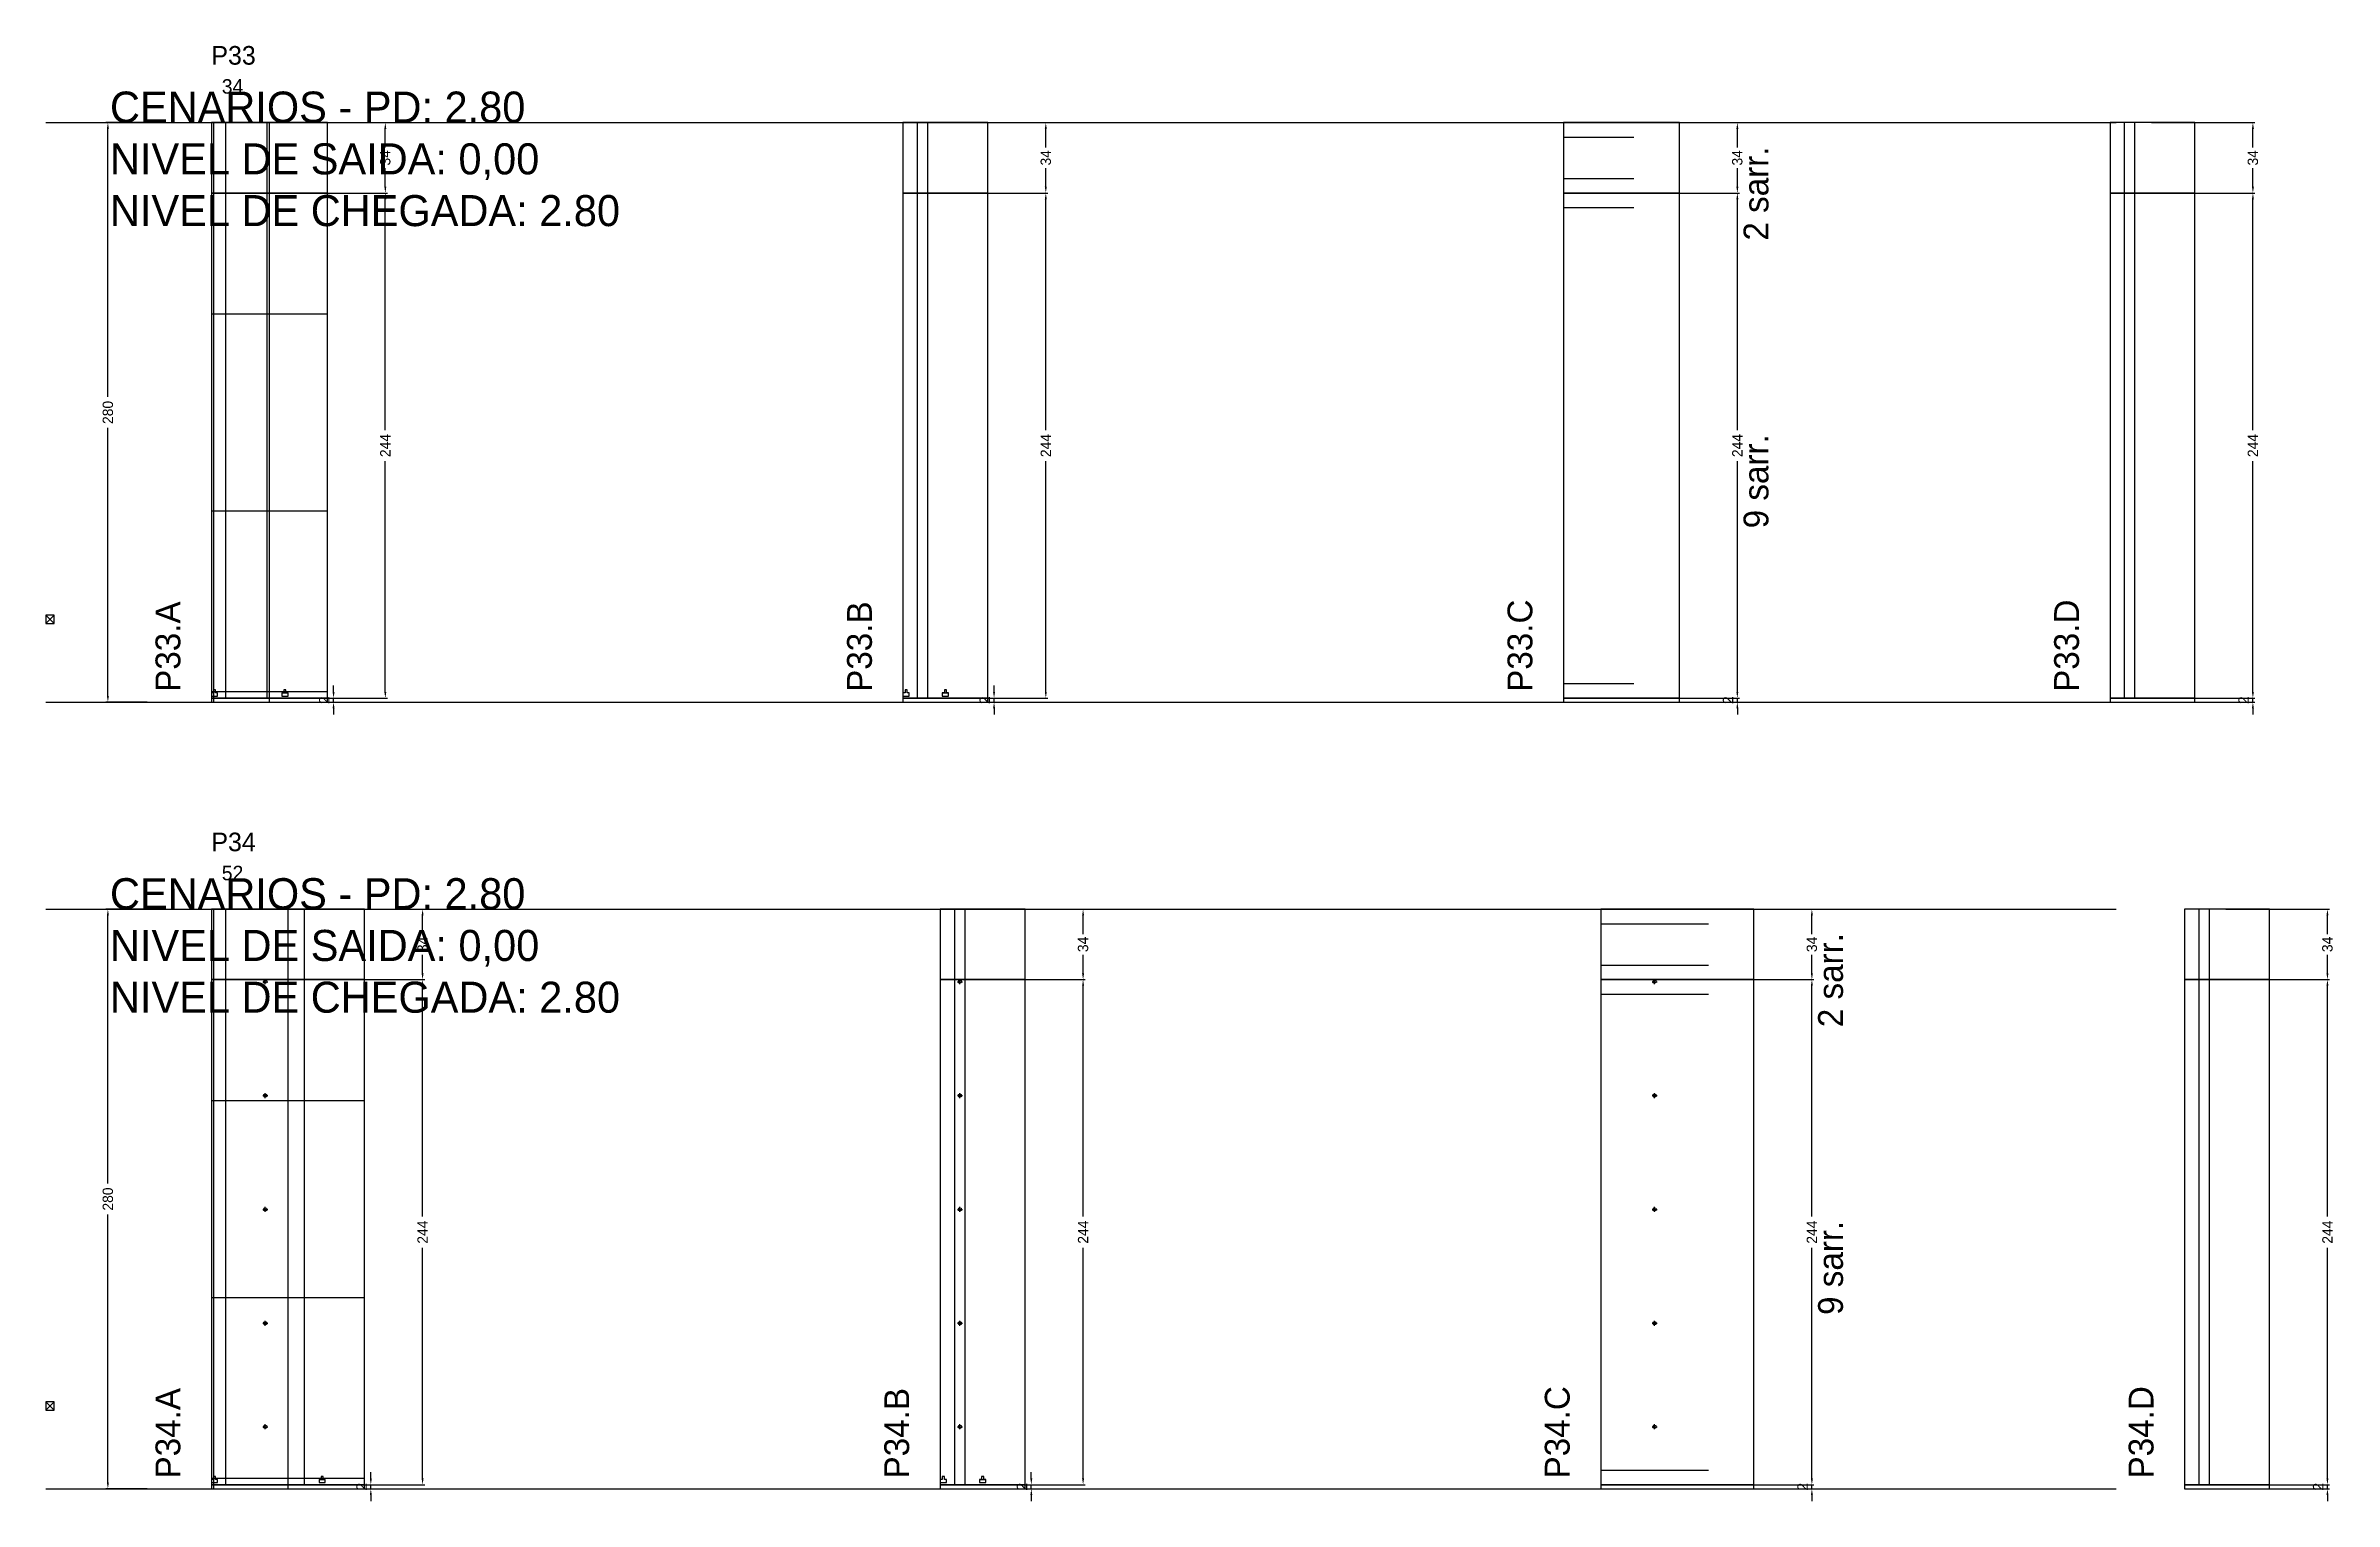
# Model space of a CAD drawing. Header units: centimetres. Extents: x -10500 to 4105, y -36866 to 295.
# Drawn here: x -7000 to -5895, y -12926 to -12223 of the extents above; entities that cross this region are included whole.
import ezdxf

# ---------------------------------------------------------------- set-up
doc = ezdxf.new("R2010")
doc.units = ezdxf.units.CM
doc.linetypes.add('DASHED', pattern=[2, -2])
for name, color, linetype in [('CHAPA', 140, 'Continuous'), ('COTA', 241, 'Continuous'), ('COTAS FURACAO', 16, 'Continuous'), ('Madeira', 30, 'Continuous'), ('NOMENCLATURA', 7, 'Continuous'), ('Nível', 160, 'Continuous'), ('Painéis', 200, 'Continuous'), ('Perfil Metálico', 150, 'Continuous'), ('SARR_2.2x7', 40, 'Continuous'), ('SARRAFO DE PRESSAO', 200, 'Continuous'), ('texto', 7, 'Continuous'), ('TEXTO_GERAL', 7, 'Continuous')]:
    doc.layers.add(name, color=color, linetype=linetype)
doc.dimstyles.new('PAINEL-NOVA', dxfattribs={"dimtxt": 5, "dimasz": 3, "dimexe": 1, "dimexo": 1, "dimgap": 1, "dimtad": 1, "dimcen": 2.5, "dimazin": 3, "dimtfac": 1, "dimtmove": 0, "dimatfit": 3})

msp = doc.modelspace()

# ---------------------------------------------------------------- texts
at = {"layer": 'NOMENCLATURA'}
for s, p in [('CENARIOS - PD: 2.80', (-6969, -12260)), ('NIVEL DE SAIDA: 0,00', (-6969, -12285)), ('NIVEL DE CHEGADA: 2.80', (-6969, -12310)), ('CENARIOS - PD: 2.80', (-6969, -12640)), ('NIVEL DE SAIDA: 0,00', (-6969, -12665)), ('NIVEL DE CHEGADA: 2.80', (-6969, -12690))]:
    msp.add_text(s, height=15, dxfattribs=at).set_placement(p)
for s, p in [('2 sarr.', (-6168, -12317)), ('9 sarr.', (-6168, -12456)), ('P33.A', (-6935, -12535)), ('P33.B', (-6601, -12535)), ('P33.C', (-6282, -12535)), ('P33.D', (-6018, -12535)), ('2 sarr.', (-6132, -12697)), ('9 sarr.', (-6132, -12836)), ('P34.A', (-6935, -12915)), ('P34.B', (-6583, -12915)), ('P34.C', (-6264, -12915)), ('P34.D', (-5982, -12915))]:
    msp.add_text(s, height=12, rotation=90, dxfattribs=at).set_placement(p)
at = {"layer": 'texto'}
for s, p in [('34', (-6915, -12246)), ('52', (-6915, -12626))]:
    msp.add_text(s, height=7, dxfattribs=at).set_placement(p)
at = {"layer": 'TEXTO_GERAL'}
for s, p in [('P33', (-6920, -12232)), ('P34', (-6920, -12612))]:
    msp.add_text(s, height=9, dxfattribs=at).set_placement(p)

# ---------------------------------------------------------------- blocks, each defined once
blk = doc.blocks.new('_CLOSEDFILLED')
at = {"color": 0, "linetype": 'BYBLOCK'}
blk.add_solid([(-1, 0.16), (0, 0), (-1, -0.16)], dxfattribs=at)
blk = doc.blocks.new('*D859')
for p, q in [((-6951, -12640), (-6971, -12640)), ((-6970, -12772.5), (-6970, -12643)), ((-6970, -12917), (-6970, -12787.5)), ((-6951, -12920), (-6971, -12920))]:
    blk.add_line(p, q)
at = {"layer": 'Defpoints'}
for p in [(-6950, -12640), (-6970, -12920), (-6950, -12920)]:
    blk.add_point(p, dxfattribs=at)
at = {"layer": 'COTA', "xscale": 3, "yscale": 3}
for p, rotation in [((-6970, -12640), 90), ((-6970, -12920), 270)]:
    blk.add_blockref('_CLOSEDFILLED', p, dxfattribs=dict(at, rotation=rotation))
at = {"layer": 'COTA', "insert": (-6970, -12780), "char_height": 5, "attachment_point": 5, "rotation": 90}
blk.add_mtext('280', dxfattribs=at)
blk = doc.blocks.new('MULDURA')
at = {"layer": 'Paineis'}
for p, q in [((0, 0), (4, 4)), ((4, 0), (0, 4))]:
    blk.add_line(p, q, dxfattribs=at)
blk.add_lwpolyline([(0, 0), (4, 0), (4, 4), (0, 4)], close=True, dxfattribs=at)
blk = doc.blocks.new('*D861')
for p, q in [((-6867, -12674), (-6817, -12674)), ((-6818, -12788.5), (-6818, -12677)), ((-6818, -12915), (-6818, -12803.5)), ((-6867, -12918), (-6817, -12918))]:
    blk.add_line(p, q)
at = {"layer": 'Defpoints'}
for p in [(-6868, -12674), (-6868, -12918), (-6818, -12918)]:
    blk.add_point(p, dxfattribs=at)
at = {"layer": 'COTA', "xscale": 3, "yscale": 3}
for p, rotation in [((-6818, -12674), 90), ((-6818, -12918), 270)]:
    blk.add_blockref('_CLOSEDFILLED', p, dxfattribs=dict(at, rotation=rotation))
at = {"layer": 'COTA', "insert": (-6818, -12796), "char_height": 5, "attachment_point": 5, "rotation": 90}
blk.add_mtext('244', dxfattribs=at)
blk = doc.blocks.new('*D862')
for p, q in [((-6867, -12640), (-6817, -12640)), ((-6818, -12652), (-6818, -12643)), ((-6818, -12671), (-6818, -12662)), ((-6867, -12674), (-6817, -12674))]:
    blk.add_line(p, q)
at = {"layer": 'Defpoints'}
for p in [(-6868, -12640), (-6868, -12674), (-6818, -12674)]:
    blk.add_point(p, dxfattribs=at)
at = {"layer": 'COTA', "xscale": 3, "yscale": 3}
for p, rotation in [((-6818, -12640), 90), ((-6818, -12674), 270)]:
    blk.add_blockref('_CLOSEDFILLED', p, dxfattribs=dict(at, rotation=rotation))
at = {"layer": 'COTA', "insert": (-6818, -12657), "char_height": 5, "attachment_point": 5, "rotation": 90}
blk.add_mtext('34', dxfattribs=at)
blk = doc.blocks.new('SLIPTEE')
at = {"layer": 'Paineis'}
blk.add_lwpolyline([(0, 0), (3, 0), (3, 1.5), (2, 1.5), (2, 3), (1, 3), (1, 1.5), (0, 1.5)], close=True, dxfattribs=at)
blk = doc.blocks.new('SLIPTDD')
at = {"layer": 'Paineis'}
blk.add_line((0, 1.5), (3, 1.5), dxfattribs=at)
blk.add_lwpolyline([(0, 0), (3, 0), (3, 1.5), (2, 1.5), (2, 3), (1, 3), (1, 1.5), (0, 1.5)], close=True, dxfattribs=at)
blk = doc.blocks.new('furacao')
at = {"layer": 'COTAS FURACAO'}
for p, q in [((-1.2, 0), (1.2, 0)), ((0, -1.2), (0, 1.2))]:
    blk.add_line(p, q, dxfattribs=at)
blk.add_circle((0, 0), 0.8, dxfattribs=at)
blk = doc.blocks.new('*D864')
for p, q in [((-6548, -12674), (-6498, -12674)), ((-6499, -12788.5), (-6499, -12677)), ((-6499, -12915), (-6499, -12803.5)), ((-6548, -12918), (-6498, -12918))]:
    blk.add_line(p, q)
at = {"layer": 'Defpoints'}
for p in [(-6549, -12674), (-6549, -12918), (-6499, -12918)]:
    blk.add_point(p, dxfattribs=at)
at = {"layer": 'COTA', "xscale": 3, "yscale": 3}
for p, rotation in [((-6499, -12674), 90), ((-6499, -12918), 270)]:
    blk.add_blockref('_CLOSEDFILLED', p, dxfattribs=dict(at, rotation=rotation))
at = {"layer": 'COTA', "insert": (-6499, -12796), "char_height": 5, "attachment_point": 5, "rotation": 90}
blk.add_mtext('244', dxfattribs=at)
blk = doc.blocks.new('*D865')
for p, q in [((-6548, -12640), (-6498, -12640)), ((-6499, -12652), (-6499, -12643)), ((-6499, -12671), (-6499, -12662)), ((-6548, -12674), (-6498, -12674))]:
    blk.add_line(p, q)
at = {"layer": 'Defpoints'}
for p in [(-6549, -12640), (-6549, -12674), (-6499, -12674)]:
    blk.add_point(p, dxfattribs=at)
at = {"layer": 'COTA', "xscale": 3, "yscale": 3}
for p, rotation in [((-6499, -12640), 90), ((-6499, -12674), 270)]:
    blk.add_blockref('_CLOSEDFILLED', p, dxfattribs=dict(at, rotation=rotation))
at = {"layer": 'COTA', "insert": (-6499, -12657), "char_height": 5, "attachment_point": 5, "rotation": 90}
blk.add_mtext('34', dxfattribs=at)
blk = doc.blocks.new('*D867')
for p, q in [((-6196, -12674), (-6146, -12674)), ((-6147, -12788.5), (-6147, -12677)), ((-6147, -12915), (-6147, -12803.5)), ((-6196, -12918), (-6146, -12918))]:
    blk.add_line(p, q)
at = {"layer": 'Defpoints'}
for p in [(-6197, -12674), (-6197, -12918), (-6147, -12918)]:
    blk.add_point(p, dxfattribs=at)
at = {"layer": 'COTA', "xscale": 3, "yscale": 3}
for p, rotation in [((-6147, -12674), 90), ((-6147, -12918), 270)]:
    blk.add_blockref('_CLOSEDFILLED', p, dxfattribs=dict(at, rotation=rotation))
at = {"layer": 'COTA', "insert": (-6147, -12796), "char_height": 5, "attachment_point": 5, "rotation": 90}
blk.add_mtext('244', dxfattribs=at)
blk = doc.blocks.new('*D868')
for p, q in [((-6196, -12640), (-6146, -12640)), ((-6147, -12652), (-6147, -12643)), ((-6147, -12671), (-6147, -12662)), ((-6196, -12674), (-6146, -12674))]:
    blk.add_line(p, q)
at = {"layer": 'Defpoints'}
for p in [(-6197, -12640), (-6197, -12674), (-6147, -12674)]:
    blk.add_point(p, dxfattribs=at)
at = {"layer": 'COTA', "xscale": 3, "yscale": 3}
for p, rotation in [((-6147, -12640), 90), ((-6147, -12674), 270)]:
    blk.add_blockref('_CLOSEDFILLED', p, dxfattribs=dict(at, rotation=rotation))
at = {"layer": 'COTA', "insert": (-6147, -12657), "char_height": 5, "attachment_point": 5, "rotation": 90}
blk.add_mtext('34', dxfattribs=at)
blk = doc.blocks.new('*D870')
for p, q in [((-5947, -12674), (-5897, -12674)), ((-5898, -12788.5), (-5898, -12677)), ((-5898, -12915), (-5898, -12803.5)), ((-5947, -12918), (-5897, -12918))]:
    blk.add_line(p, q)
at = {"layer": 'Defpoints'}
for p in [(-5948, -12674), (-5948, -12918), (-5898, -12918)]:
    blk.add_point(p, dxfattribs=at)
at = {"layer": 'COTA', "xscale": 3, "yscale": 3}
for p, rotation in [((-5898, -12674), 90), ((-5898, -12918), 270)]:
    blk.add_blockref('_CLOSEDFILLED', p, dxfattribs=dict(at, rotation=rotation))
at = {"layer": 'COTA', "insert": (-5898, -12796), "char_height": 5, "attachment_point": 5, "rotation": 90}
blk.add_mtext('244', dxfattribs=at)
blk = doc.blocks.new('*D871')
for p, q in [((-5947, -12640), (-5897, -12640)), ((-5898, -12652), (-5898, -12643)), ((-5898, -12671), (-5898, -12662)), ((-5947, -12674), (-5897, -12674))]:
    blk.add_line(p, q)
at = {"layer": 'Defpoints'}
for p in [(-5948, -12640), (-5948, -12674), (-5898, -12674)]:
    blk.add_point(p, dxfattribs=at)
at = {"layer": 'COTA', "xscale": 3, "yscale": 3}
for p, rotation in [((-5898, -12640), 90), ((-5898, -12674), 270)]:
    blk.add_blockref('_CLOSEDFILLED', p, dxfattribs=dict(at, rotation=rotation))
at = {"layer": 'COTA', "insert": (-5898, -12657), "char_height": 5, "attachment_point": 5, "rotation": 90}
blk.add_mtext('34', dxfattribs=at)
blk = doc.blocks.new('*D833')
for p, q in [((-6951, -12260), (-6971, -12260)), ((-6970, -12392.5), (-6970, -12263)), ((-6970, -12537), (-6970, -12407.5)), ((-6951, -12540), (-6971, -12540))]:
    blk.add_line(p, q)
at = {"layer": 'Defpoints'}
for p in [(-6950, -12260), (-6970, -12540), (-6950, -12540)]:
    blk.add_point(p, dxfattribs=at)
at = {"layer": 'COTA', "xscale": 3, "yscale": 3}
for p, rotation in [((-6970, -12260), 90), ((-6970, -12540), 270)]:
    blk.add_blockref('_CLOSEDFILLED', p, dxfattribs=dict(at, rotation=rotation))
at = {"layer": 'COTA', "insert": (-6970, -12400), "char_height": 5, "attachment_point": 5, "rotation": 90}
blk.add_mtext('280', dxfattribs=at)
blk = doc.blocks.new('*D835')
for p, q in [((-6885, -12294), (-6835, -12294)), ((-6836, -12408.5), (-6836, -12297)), ((-6836, -12535), (-6836, -12423.5)), ((-6885, -12538), (-6835, -12538))]:
    blk.add_line(p, q)
at = {"layer": 'Defpoints'}
for p in [(-6886, -12294), (-6886, -12538), (-6836, -12538)]:
    blk.add_point(p, dxfattribs=at)
at = {"layer": 'COTA', "xscale": 3, "yscale": 3}
for p, rotation in [((-6836, -12294), 90), ((-6836, -12538), 270)]:
    blk.add_blockref('_CLOSEDFILLED', p, dxfattribs=dict(at, rotation=rotation))
at = {"layer": 'COTA', "insert": (-6836, -12416), "char_height": 5, "attachment_point": 5, "rotation": 90}
blk.add_mtext('244', dxfattribs=at)
blk = doc.blocks.new('*D836')
for p, q in [((-6885, -12260), (-6835, -12260)), ((-6836, -12272), (-6836, -12263)), ((-6836, -12291), (-6836, -12282)), ((-6885, -12294), (-6835, -12294))]:
    blk.add_line(p, q)
at = {"layer": 'Defpoints'}
for p in [(-6886, -12260), (-6886, -12294), (-6836, -12294)]:
    blk.add_point(p, dxfattribs=at)
at = {"layer": 'COTA', "xscale": 3, "yscale": 3}
for p, rotation in [((-6836, -12260), 90), ((-6836, -12294), 270)]:
    blk.add_blockref('_CLOSEDFILLED', p, dxfattribs=dict(at, rotation=rotation))
at = {"layer": 'COTA', "insert": (-6836, -12277), "char_height": 5, "attachment_point": 5, "rotation": 90}
blk.add_mtext('34', dxfattribs=at)
blk = doc.blocks.new('*D838')
for p, q in [((-6566, -12294), (-6516, -12294)), ((-6517, -12408.5), (-6517, -12297)), ((-6517, -12535), (-6517, -12423.5)), ((-6566, -12538), (-6516, -12538))]:
    blk.add_line(p, q)
at = {"layer": 'Defpoints'}
for p in [(-6567, -12294), (-6567, -12538), (-6517, -12538)]:
    blk.add_point(p, dxfattribs=at)
at = {"layer": 'COTA', "xscale": 3, "yscale": 3}
for p, rotation in [((-6517, -12294), 90), ((-6517, -12538), 270)]:
    blk.add_blockref('_CLOSEDFILLED', p, dxfattribs=dict(at, rotation=rotation))
at = {"layer": 'COTA', "insert": (-6517, -12416), "char_height": 5, "attachment_point": 5, "rotation": 90}
blk.add_mtext('244', dxfattribs=at)
blk = doc.blocks.new('*D839')
for p, q in [((-6566, -12260), (-6516, -12260)), ((-6517, -12272), (-6517, -12263)), ((-6517, -12291), (-6517, -12282)), ((-6566, -12294), (-6516, -12294))]:
    blk.add_line(p, q)
at = {"layer": 'Defpoints'}
for p in [(-6567, -12260), (-6567, -12294), (-6517, -12294)]:
    blk.add_point(p, dxfattribs=at)
at = {"layer": 'COTA', "xscale": 3, "yscale": 3}
for p, rotation in [((-6517, -12260), 90), ((-6517, -12294), 270)]:
    blk.add_blockref('_CLOSEDFILLED', p, dxfattribs=dict(at, rotation=rotation))
at = {"layer": 'COTA', "insert": (-6517, -12277), "char_height": 5, "attachment_point": 5, "rotation": 90}
blk.add_mtext('34', dxfattribs=at)
blk = doc.blocks.new('*D841')
for p, q in [((-6232, -12294), (-6182, -12294)), ((-6183, -12408.5), (-6183, -12297)), ((-6183, -12535), (-6183, -12423.5)), ((-6232, -12538), (-6182, -12538))]:
    blk.add_line(p, q)
at = {"layer": 'Defpoints'}
for p in [(-6233, -12294), (-6233, -12538), (-6183, -12538)]:
    blk.add_point(p, dxfattribs=at)
at = {"layer": 'COTA', "xscale": 3, "yscale": 3}
for p, rotation in [((-6183, -12294), 90), ((-6183, -12538), 270)]:
    blk.add_blockref('_CLOSEDFILLED', p, dxfattribs=dict(at, rotation=rotation))
at = {"layer": 'COTA', "insert": (-6183, -12416), "char_height": 5, "attachment_point": 5, "rotation": 90}
blk.add_mtext('244', dxfattribs=at)
blk = doc.blocks.new('*D842')
for p, q in [((-6232, -12260), (-6182, -12260)), ((-6183, -12272), (-6183, -12263)), ((-6183, -12291), (-6183, -12282)), ((-6232, -12294), (-6182, -12294))]:
    blk.add_line(p, q)
at = {"layer": 'Defpoints'}
for p in [(-6233, -12260), (-6233, -12294), (-6183, -12294)]:
    blk.add_point(p, dxfattribs=at)
at = {"layer": 'COTA', "xscale": 3, "yscale": 3}
for p, rotation in [((-6183, -12260), 90), ((-6183, -12294), 270)]:
    blk.add_blockref('_CLOSEDFILLED', p, dxfattribs=dict(at, rotation=rotation))
at = {"layer": 'COTA', "insert": (-6183, -12277), "char_height": 5, "attachment_point": 5, "rotation": 90}
blk.add_mtext('34', dxfattribs=at)
blk = doc.blocks.new('*D844')
for p, q in [((-5983, -12294), (-5933, -12294)), ((-5934, -12408.5), (-5934, -12297)), ((-5934, -12535), (-5934, -12423.5)), ((-5983, -12538), (-5933, -12538))]:
    blk.add_line(p, q)
at = {"layer": 'Defpoints'}
for p in [(-5984, -12294), (-5984, -12538), (-5934, -12538)]:
    blk.add_point(p, dxfattribs=at)
at = {"layer": 'COTA', "xscale": 3, "yscale": 3}
for p, rotation in [((-5934, -12294), 90), ((-5934, -12538), 270)]:
    blk.add_blockref('_CLOSEDFILLED', p, dxfattribs=dict(at, rotation=rotation))
at = {"layer": 'COTA', "insert": (-5934, -12416), "char_height": 5, "attachment_point": 5, "rotation": 90}
blk.add_mtext('244', dxfattribs=at)
blk = doc.blocks.new('*D845')
for p, q in [((-5983, -12260), (-5933, -12260)), ((-5934, -12272), (-5934, -12263)), ((-5934, -12291), (-5934, -12282)), ((-5983, -12294), (-5933, -12294))]:
    blk.add_line(p, q)
at = {"layer": 'Defpoints'}
for p in [(-5984, -12260), (-5984, -12294), (-5934, -12294)]:
    blk.add_point(p, dxfattribs=at)
at = {"layer": 'COTA', "xscale": 3, "yscale": 3}
for p, rotation in [((-5934, -12260), 90), ((-5934, -12294), 270)]:
    blk.add_blockref('_CLOSEDFILLED', p, dxfattribs=dict(at, rotation=rotation))
at = {"layer": 'COTA', "insert": (-5934, -12277), "char_height": 5, "attachment_point": 5, "rotation": 90}
blk.add_mtext('34', dxfattribs=at)

# ---------------------------------------------------------------- dimensions: what is measured, and where the dimension line sits
at = {"layer": 'COTA'}
for base, p1, p2, picture, middle in [((-6970, -12540), (-6950, -12540), (-6950, -12260), '*D833', (-6970, -12400)), ((-6836, -12294), (-6886, -12294), (-6886, -12260), '*D836', (-6836, -12277)), ((-6517, -12294), (-6567, -12294), (-6567, -12260), '*D839', (-6517, -12277)), ((-6183, -12294), (-6233, -12294), (-6233, -12260), '*D842', (-6183, -12277)), ((-5934, -12294), (-5984, -12294), (-5984, -12260), '*D845', (-5934, -12277)), ((-6836, -12538), (-6886, -12538), (-6886, -12294), '*D835', (-6836, -12416)), ((-6517, -12538), (-6567, -12538), (-6567, -12294), '*D838', (-6517, -12416)), ((-6183, -12538), (-6233, -12538), (-6233, -12294), '*D841', (-6183, -12416)), ((-5934, -12538), (-5984, -12538), (-5984, -12294), '*D844', (-5934, -12416)), ((-6970, -12920), (-6950, -12920), (-6950, -12640), '*D859', (-6970, -12780)), ((-6818, -12674), (-6868, -12674), (-6868, -12640), '*D862', (-6818, -12657)), ((-6499, -12674), (-6549, -12674), (-6549, -12640), '*D865', (-6499, -12657)), ((-6147, -12674), (-6197, -12674), (-6197, -12640), '*D868', (-6147, -12657)), ((-5898, -12674), (-5948, -12674), (-5948, -12640), '*D871', (-5898, -12657)), ((-6818, -12918), (-6868, -12918), (-6868, -12674), '*D861', (-6818, -12796)), ((-6499, -12918), (-6549, -12918), (-6549, -12674), '*D864', (-6499, -12796)), ((-6147, -12918), (-6197, -12918), (-6197, -12674), '*D867', (-6147, -12796)), ((-5898, -12918), (-5948, -12918), (-5948, -12674), '*D870', (-5898, -12796))]:
    dim = msp.add_linear_dim(base=base, p1=p1, p2=p2, angle=90, dimstyle='PAINEL-NOVA', dxfattribs=at)
    dim.commit()
    dim.dimension.update_dxf_attribs({"geometry": picture, "text_midpoint": middle})
for base, p1, p2 in [((-6861, -12540), (-6886, -12540), (-6886, -12538)), ((-6542, -12540), (-6567, -12540), (-6567, -12538)), ((-6183, -12540), (-6233, -12540), (-6233, -12538)), ((-5934, -12540), (-5984, -12540), (-5984, -12538)), ((-6843, -12920), (-6868, -12920), (-6868, -12918)), ((-6524, -12920), (-6549, -12920), (-6549, -12918)), ((-6147, -12920), (-6197, -12920), (-6197, -12918)), ((-5898, -12920), (-5948, -12920), (-5948, -12918))]:
    msp.add_linear_dim(base=base, p1=p1, p2=p2, angle=90, dimstyle='PAINEL-NOVA', dxfattribs=at).render()

# ---------------------------------------------------------------- linework, layer by layer
at = {"layer": 'CHAPA'}
for points in [[(-6920, -12540), (-6918.8, -12540), (-6918.8, -12260), (-6920, -12260)], [(-6920, -12920), (-6918.8, -12920), (-6918.8, -12640), (-6920, -12640)]]:
    msp.add_lwpolyline(points, close=True, dxfattribs=at)
at = {"layer": 'Madeira'}
for points in [[(-6920, -12352.4), (-6864, -12352.4)], [(-6920, -12447.6), (-6864, -12447.6)], [(-6920, -12732.4), (-6846, -12732.4)], [(-6920, -12827.6), (-6846, -12827.6)]]:
    msp.add_lwpolyline(points, dxfattribs=at)
at = {"layer": 'Nível', "linetype": 'DASHED'}
for points in [[(-7000, -12260), (-6000, -12260)], [(-7000, -12540), (-6000, -12540)], [(-7000, -12640), (-6000, -12640)], [(-7000, -12920), (-6000, -12920)]]:
    msp.add_lwpolyline(points, dxfattribs=at)
at = {"layer": 'Painéis'}
for points in [[(-6920, -12294), (-6864, -12294), (-6864, -12260), (-6920, -12260)], [(-6920, -12540), (-6864, -12540), (-6864, -12260), (-6920, -12260)], [(-6586, -12294), (-6545, -12294), (-6545, -12260), (-6586, -12260)], [(-6267, -12294), (-6211, -12294), (-6211, -12260), (-6267, -12260)], [(-6003, -12294), (-5962, -12294), (-5962, -12260), (-6003, -12260)], [(-6920, -12538), (-6864, -12538), (-6864, -12294), (-6920, -12294)], [(-6586, -12538), (-6545, -12538), (-6545, -12294), (-6586, -12294)], [(-6267, -12538), (-6211, -12538), (-6211, -12294), (-6267, -12294)], [(-6003, -12538), (-5962, -12538), (-5962, -12294), (-6003, -12294)], [(-6920, -12540), (-6864, -12540), (-6864, -12538), (-6920, -12538)], [(-6586, -12540), (-6545, -12540), (-6545, -12538), (-6586, -12538)], [(-6267, -12540), (-6211, -12540), (-6211, -12538), (-6267, -12538)], [(-6003, -12540), (-5962, -12540), (-5962, -12538), (-6003, -12538)], [(-6920, -12674), (-6846, -12674), (-6846, -12640), (-6920, -12640)], [(-6920, -12920), (-6846, -12920), (-6846, -12640), (-6920, -12640)], [(-6568, -12674), (-6527, -12674), (-6527, -12640), (-6568, -12640)], [(-6249, -12674), (-6175, -12674), (-6175, -12640), (-6249, -12640)], [(-5967, -12674), (-5926, -12674), (-5926, -12640), (-5967, -12640)], [(-6920, -12918), (-6846, -12918), (-6846, -12674), (-6920, -12674)], [(-6568, -12918), (-6527, -12918), (-6527, -12674), (-6568, -12674)], [(-6249, -12918), (-6175, -12918), (-6175, -12674), (-6249, -12674)], [(-5967, -12918), (-5926, -12918), (-5926, -12674), (-5967, -12674)], [(-6920, -12920), (-6846, -12920), (-6846, -12918), (-6920, -12918)], [(-6568, -12920), (-6527, -12920), (-6527, -12918), (-6568, -12918)], [(-6249, -12920), (-6175, -12920), (-6175, -12918), (-6249, -12918)], [(-5967, -12920), (-5926, -12920), (-5926, -12918), (-5967, -12918)]]:
    msp.add_lwpolyline(points, close=True, dxfattribs=at)
at = {"layer": 'Perfil Metálico'}
for p, q in [((-6892, -12540), (-6892, -12260)), ((-6883, -12920), (-6883, -12640))]:
    msp.add_line(p, q, dxfattribs=at)
at = {"layer": 'SARR_2.2x7'}
for points in [[(-6913, -12294), (-6913, -12260)], [(-6893, -12294), (-6893, -12260)], [(-6579, -12294), (-6579, -12260)], [(-6574, -12294), (-6574, -12260)], [(-6267, -12267), (-6233, -12267)], [(-5996, -12294), (-5996, -12260)], [(-5991, -12294), (-5991, -12260)], [(-6267, -12287), (-6233, -12287)], [(-6267, -12301), (-6233, -12301)], [(-6267, -12531), (-6233, -12531)], [(-6913, -12674), (-6913, -12640)], [(-6875, -12674), (-6875, -12640)], [(-6561, -12674), (-6561, -12640)], [(-6556, -12674), (-6556, -12640)], [(-5960, -12674), (-5960, -12640)], [(-5955, -12674), (-5955, -12640)], [(-6249, -12647), (-6197, -12647)], [(-6249, -12667), (-6197, -12667)], [(-6249, -12681), (-6197, -12681)], [(-6249, -12911), (-6197, -12911)]]:
    msp.add_lwpolyline(points, dxfattribs=at)
at = {"layer": 'SARR_2.2x7', "linetype": 'DASHED'}
for points in [[(-6913, -12538), (-6913, -12294)], [(-6893, -12538), (-6893, -12294)], [(-6579, -12538), (-6579, -12294)], [(-6574, -12538), (-6574, -12294)], [(-5996, -12538), (-5996, -12294)], [(-5991, -12538), (-5991, -12294)], [(-6913, -12918), (-6913, -12674)], [(-6875, -12918), (-6875, -12674)], [(-6561, -12918), (-6561, -12674)], [(-6556, -12918), (-6556, -12674)], [(-5960, -12918), (-5960, -12674)], [(-5955, -12918), (-5955, -12674)]]:
    msp.add_lwpolyline(points, dxfattribs=at)
at = {"layer": 'SARRAFO DE PRESSAO'}
for points in [[(-6920, -12540), (-6864, -12540), (-6864, -12535), (-6920, -12535)], [(-6920, -12920), (-6846, -12920), (-6846, -12915), (-6920, -12915)]]:
    msp.add_lwpolyline(points, close=True, dxfattribs=at)

# ---------------------------------------------------------------- block references
at = {"layer": 'COTA'}
for name, p in [('MULDURA', (-7000, -12502)), ('SLIPTEE', (-6920, -12537)), ('SLIPTDD', (-6886, -12537)), ('SLIPTEE', (-6586, -12537)), ('SLIPTDD', (-6567, -12537)), ('furacao', (-6894, -12675)), ('furacao', (-6558.5, -12675)), ('furacao', (-6223, -12675)), ('furacao', (-6894, -12730)), ('furacao', (-6558.5, -12730)), ('furacao', (-6223, -12730)), ('furacao', (-6894, -12785)), ('furacao', (-6558.5, -12785)), ('furacao', (-6223, -12785)), ('furacao', (-6894, -12840)), ('furacao', (-6558.5, -12840)), ('furacao', (-6223, -12840)), ('MULDURA', (-7000, -12882)), ('furacao', (-6894, -12890)), ('furacao', (-6558.5, -12890)), ('furacao', (-6223, -12890)), ('SLIPTEE', (-6920, -12917)), ('SLIPTDD', (-6868, -12917)), ('SLIPTEE', (-6568, -12917)), ('SLIPTDD', (-6549, -12917))]:
    msp.add_blockref(name, p, dxfattribs=at)

msp.set_redraw_order([(e.dxf.handle, doc.entitydb.next_handle()) for e in msp.query("TEXT MTEXT ATTDEF DIMENSION ARC_DIMENSION")])  # texts and dimensions are drawn at this point

doc.saveas('drawing.dxf')
